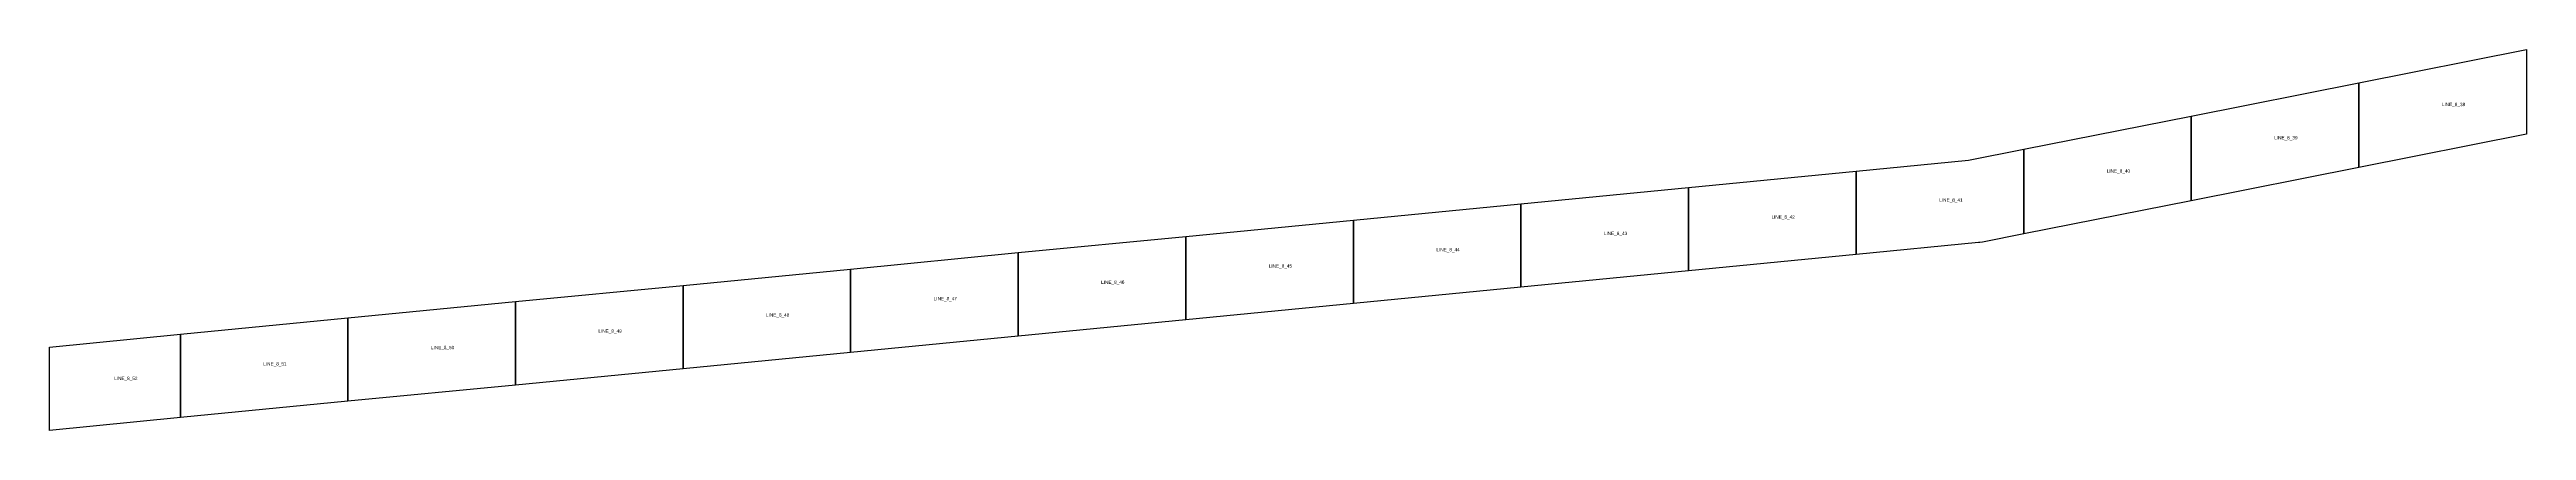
# Model space of a CAD drawing. Header units: inches. Extents: x 191938 to 500245, y 9613556 to 9818903.
# Drawn here: x 351853 to 366702, y 9728803 to 9731083 of the extents above; entities that cross this region are included whole.
import ezdxf

# ---------------------------------------------------------------- set-up
doc = ezdxf.new("R2010")
doc.units = ezdxf.units.IN
doc.header["$MEASUREMENT"] = 0
doc.layers.add('s', color=7, linetype='Continuous')
doc.layers.add('TILING_1_KM', color=10, linetype='Continuous')
doc.styles.get("Standard").update_dxf_attribs({"font": 'arial.ttf'})

msp = doc.modelspace()

# ---------------------------------------------------------------- linework, layer by layer
at = {"layer": 'TILING_1_KM'}
for points in [[(366702, 9730576), (365698, 9730377), (365698, 9730884), (366702, 9731083), (366702, 9730576)], [(365698, 9730377), (364693, 9730178), (364693, 9730685), (365698, 9730884), (365698, 9730377)], [(364693, 9730178), (363688, 9729979), (363688, 9730486), (364693, 9730685), (364693, 9730178)], [(362684, 9729855), (361679, 9729758), (361679, 9730257), (362684, 9730355), (362684, 9729855)], [(363688, 9729979), (363442, 9729930), (363426, 9729928), (363418, 9729927), (362684, 9729855), (362684, 9730355), (363357, 9730420), (363688, 9730486), (363688, 9729979)], [(361679, 9729758), (360674, 9729660), (360674, 9730160), (361679, 9730257), (361679, 9729758)], [(359670, 9729562), (358665, 9729465), (358665, 9729964), (359670, 9730062), (359670, 9729562)], [(360674, 9729660), (359670, 9729562), (359670, 9730062), (360674, 9730160), (360674, 9729660)], [(358665, 9729465), (357660, 9729367), (357660, 9729867), (358665, 9729964), (358665, 9729465)], [(356655, 9729269), (355651, 9729172), (355651, 9729671), (356655, 9729769), (356655, 9729269)], [(357660, 9729367), (356655, 9729269), (356655, 9729769), (357660, 9729867), (357660, 9729367)], [(355651, 9729172), (354646, 9729074), (354646, 9729574), (355651, 9729671), (355651, 9729172)], [(353641, 9728977), (352637, 9728879), (352637, 9729378), (353641, 9729476), (353641, 9728977)], [(354646, 9729074), (353641, 9728977), (353641, 9729476), (354646, 9729574), (354646, 9729074)], [(352637, 9728879), (351853, 9728803), (351853, 9729302), (352637, 9729378), (352637, 9728879)]]:
    msp.add_lwpolyline(points, close=True, dxfattribs=at)

# ---------------------------------------------------------------- texts
at = {"layer": 's'}
for s, p in [('LINE_8_38', (366195, 9730744)), ('LINE_8_39', (365190, 9730545)), ('LINE_8_40', (364186, 9730346)), ('LINE_8_42', (362176, 9730070)), ('LINE_8_41', (363182, 9730172)), ('LINE_8_43', (361171, 9729972)), ('LINE_8_45', (359162, 9729777)), ('LINE_8_44', (360167, 9729875)), ('LINE_8_46', (358157, 9729680)), ('LINE_8_48', (356148, 9729484)), ('LINE_8_47', (357153, 9729582)), ('LINE_8_50', (354139, 9729289)), ('LINE_8_49', (355143, 9729387)), ('LINE_8_51', (353134, 9729191)), ('LINE_8_52', (352240, 9729104))]:
    msp.add_text(s, height=20, dxfattribs=at).set_placement(p)

doc.saveas('drawing.dxf')
